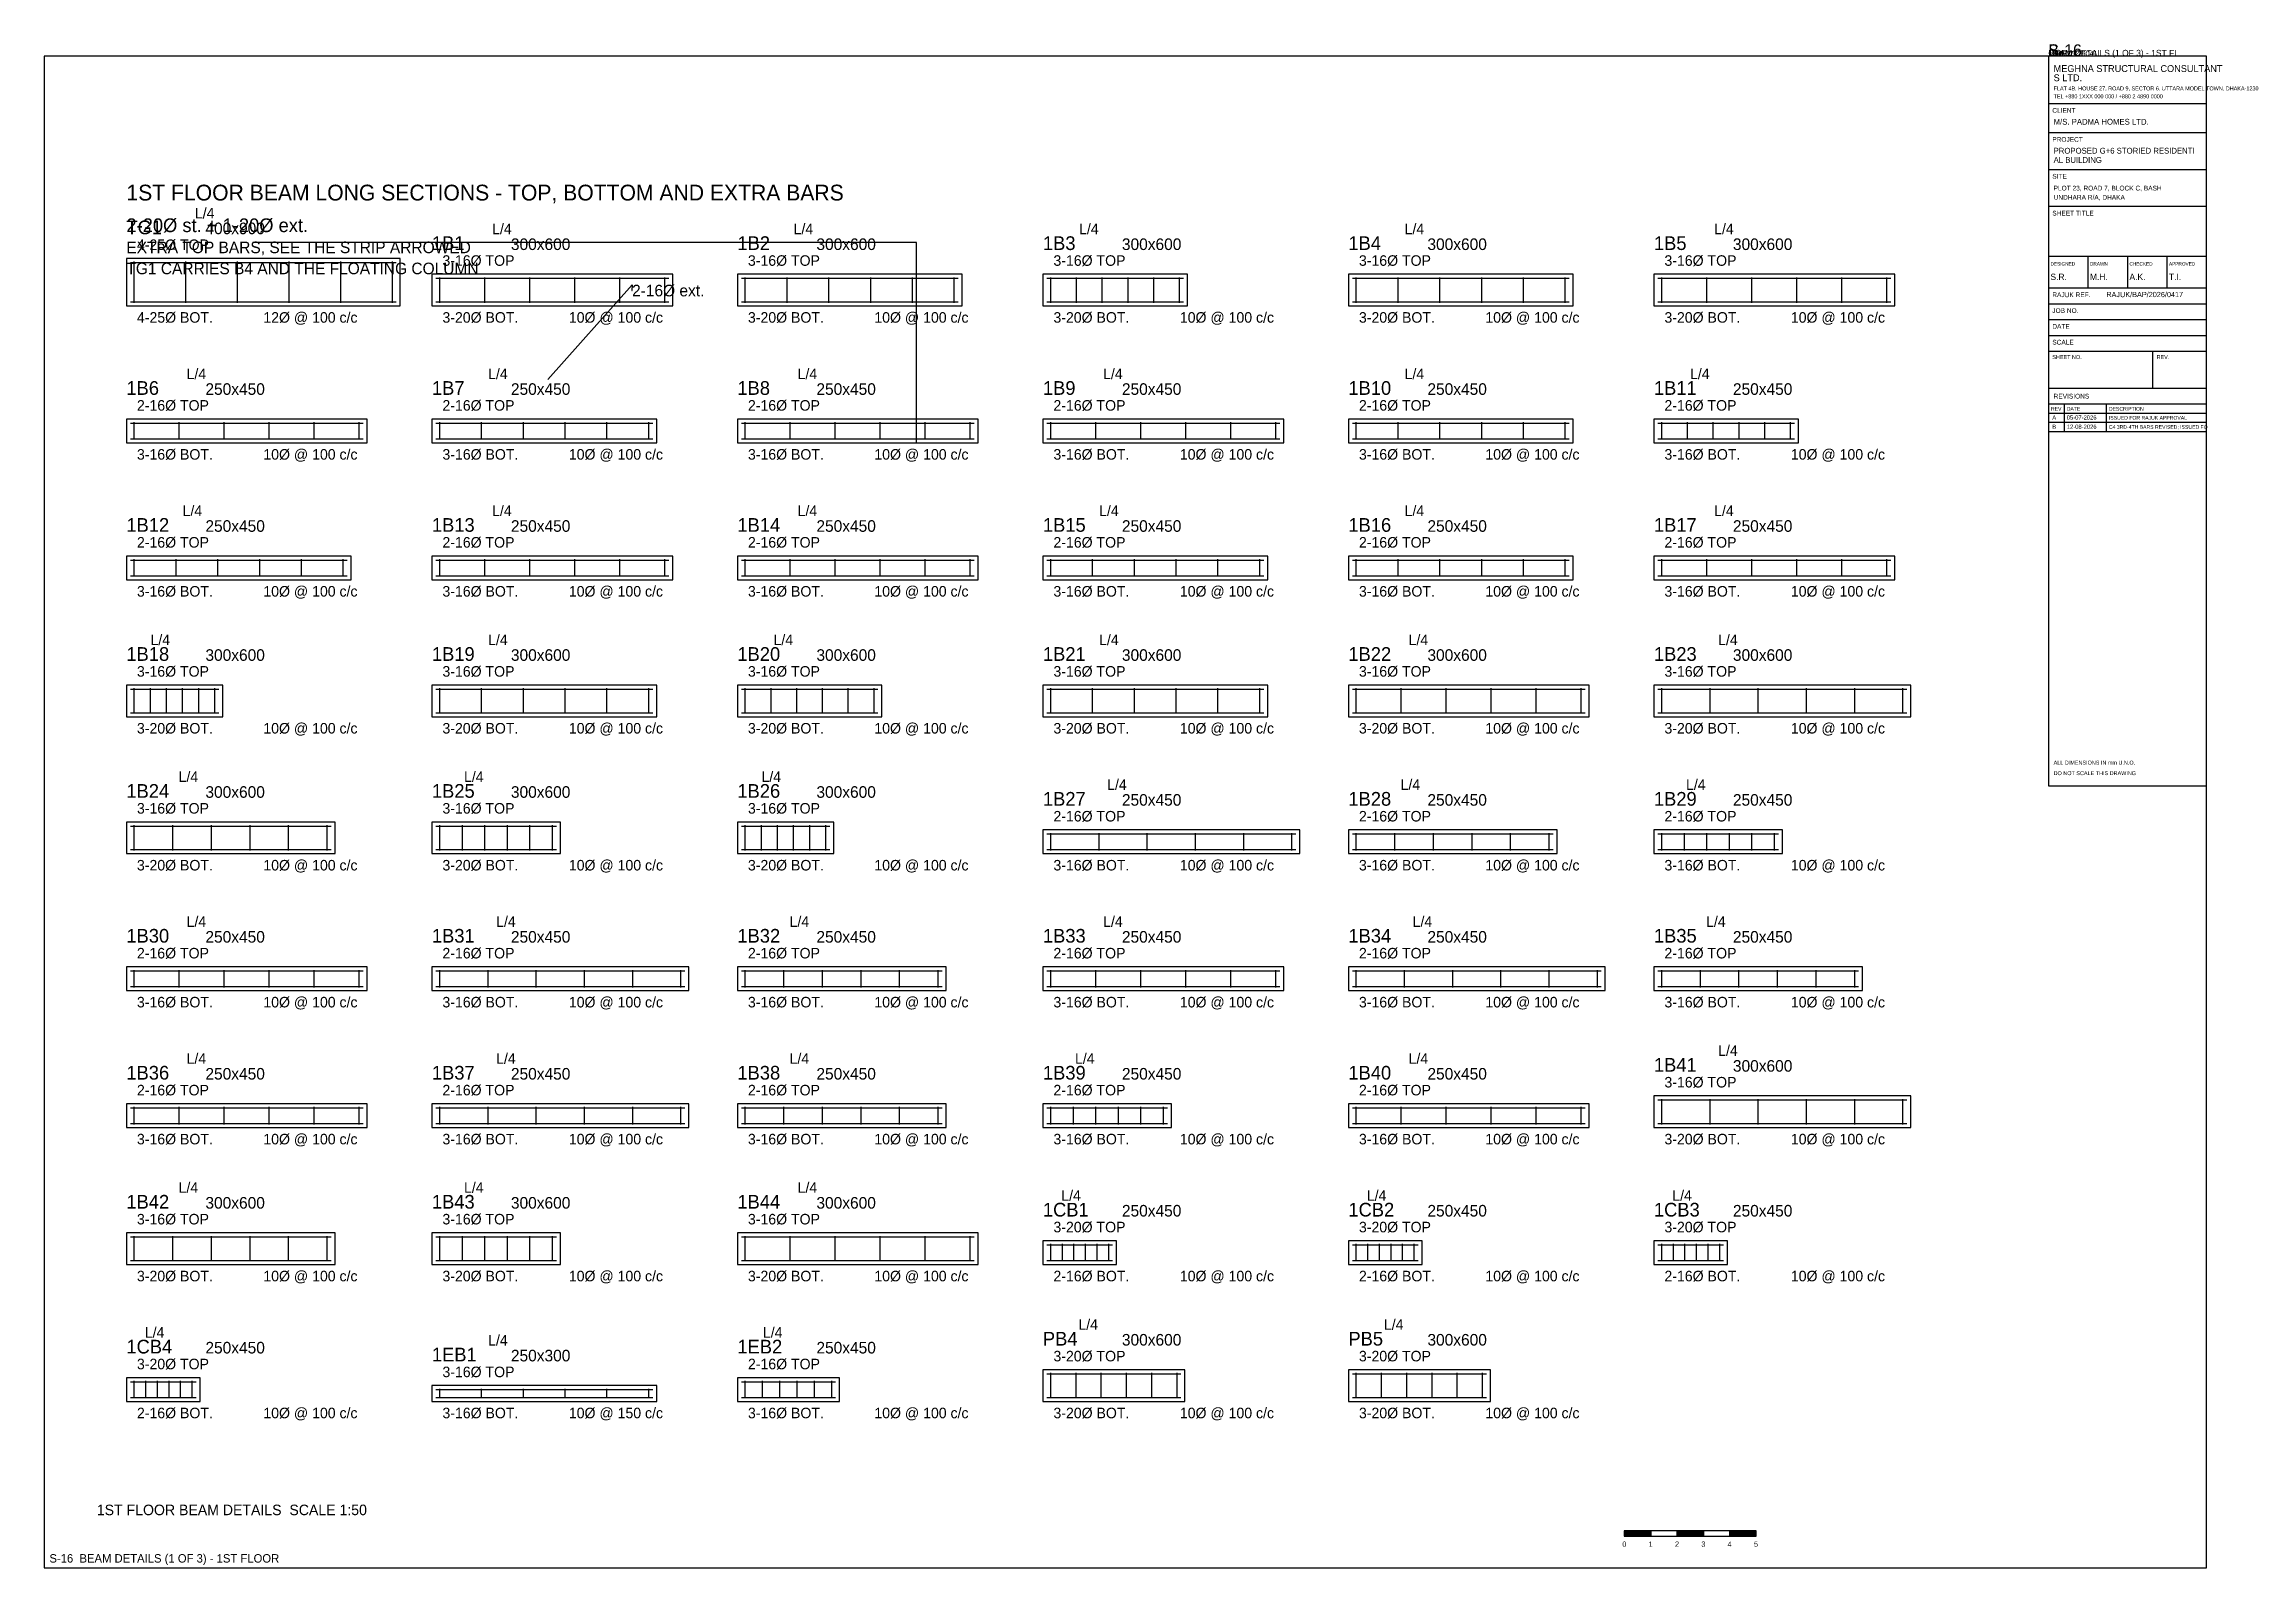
# Model space of a CAD drawing. Extents: x 1000 to 743527, y -207200 to 58857.
# Drawn here: x 1000 to 84827, y -137800 to -79943 of the extents above; entities that cross this region are included whole.
import ezdxf
from ezdxf import colors
from ezdxf.entities.mleader import LeaderData, LeaderLine
from ezdxf.enums import TextEntityAlignment as Align
from ezdxf.math import Vec2, Vec3

# ---------------------------------------------------------------- set-up
doc = ezdxf.new("R2010")
doc.units = 0
for name, color, linetype in [('Beam Line', 4, 'Continuous'), ('Dimension', 6, 'Continuous'), ('Rod-1', 6, 'Continuous'), ('Rod-2', 2, 'Continuous'), ('Rod-Stirrup', 3, 'Continuous'), ('Sheet', 7, 'Continuous'), ('Text-1', 7, 'Continuous'), ('Text-2', 7, 'Continuous'), ('TITLE', 7, 'Continuous')]:
    doc.layers.add(name, color=color, linetype=linetype)
doc.styles.add('OpenSansCondensed-Light', font='OpenSansCondensed-Light.ttf')
doc.dimstyles.new('EZDXF', dxfattribs={"dimtxt": 0.25, "dimasz": 0.175, "dimexe": 0.375, "dimexo": 0.125, "dimgap": 0.1, "dimtad": 1, "dimlfac": 100, "dimzin": 12, "dimdsep": 46, "dimtxsty": 'OpenSansCondensed-Light', "dimblk": 'ARCHTICK', "dimcen": 2.5, "dimazin": 3, "dimtfac": 0.5, "dimtmove": 2, "dimatfit": 3})

msp = doc.modelspace()

# ---------------------------------------------------------------- texts
at = {"layer": 'Sheet'}
for s, height, p in [('1ST FLOOR BEAM LONG SECTIONS - TOP, BOTTOM AND EXTRA BARS', 600, (4123.2, -85880)), ('1ST FLOOR BEAM DETAILS  SCALE 1:50', 400, (3000, -135800)), ('S-16  BEAM DETAILS (1 OF 3) - 1ST FLOOR', 320, (1200, -137600))]:
    msp.add_text(s, height=height, dxfattribs=at).set_placement(p)
at = {"layer": 'Text-1'}
for s, height, p in [('TG1', 520, (4123.2, -87160)), ('400x900', 440, (7123.2, -87160)), ('1B1', 520, (15723.2, -87760)), ('300x600', 440, (18723.2, -87760)), ('1B2', 520, (27323.2, -87760)), ('300x600', 440, (30323.2, -87760)), ('1B3', 520, (38923.2, -87760)), ('300x600', 440, (41923.2, -87760)), ('1B4', 520, (50523.2, -87760)), ('300x600', 440, (53523.2, -87760)), ('1B5', 520, (62123.2, -87760)), ('300x600', 440, (65123.2, -87760)), ('1B6', 520, (4123.2, -93260)), ('250x450', 440, (7123.2, -93260)), ('1B7', 520, (15723.2, -93260)), ('250x450', 440, (18723.2, -93260)), ('1B8', 520, (27323.2, -93260)), ('250x450', 440, (30323.2, -93260)), ('1B9', 520, (38923.2, -93260)), ('250x450', 440, (41923.2, -93260)), ('1B10', 520, (50523.2, -93260)), ('250x450', 440, (53523.2, -93260)), ('1B11', 520, (62123.2, -93260)), ('250x450', 440, (65123.2, -93260)), ('1B12', 520, (4123.2, -98460)), ('250x450', 440, (7123.2, -98460)), ('1B13', 520, (15723.2, -98460)), ('250x450', 440, (18723.2, -98460)), ('1B14', 520, (27323.2, -98460)), ('250x450', 440, (30323.2, -98460)), ('1B15', 520, (38923.2, -98460)), ('250x450', 440, (41923.2, -98460)), ('1B16', 520, (50523.2, -98460)), ('250x450', 440, (53523.2, -98460)), ('1B17', 520, (62123.2, -98460)), ('250x450', 440, (65123.2, -98460)), ('1B18', 520, (4123.2, -103360)), ('300x600', 440, (7123.2, -103360)), ('1B19', 520, (15723.2, -103360)), ('300x600', 440, (18723.2, -103360)), ('1B20', 520, (27323.2, -103360)), ('300x600', 440, (30323.2, -103360)), ('1B21', 520, (38923.2, -103360)), ('300x600', 440, (41923.2, -103360)), ('1B22', 520, (50523.2, -103360)), ('300x600', 440, (53523.2, -103360)), ('1B23', 520, (62123.2, -103360)), ('300x600', 440, (65123.2, -103360)), ('1B24', 520, (4123.2, -108560)), ('300x600', 440, (7123.2, -108560)), ('1B25', 520, (15723.2, -108560)), ('300x600', 440, (18723.2, -108560)), ('1B26', 520, (27323.2, -108560)), ('300x600', 440, (30323.2, -108560)), ('1B27', 520, (38923.2, -108860)), ('250x450', 440, (41923.2, -108860)), ('1B28', 520, (50523.2, -108860)), ('250x450', 440, (53523.2, -108860)), ('1B29', 520, (62123.2, -108860)), ('250x450', 440, (65123.2, -108860)), ('1B30', 520, (4123.2, -114060)), ('250x450', 440, (7123.2, -114060)), ('1B31', 520, (15723.2, -114060)), ('250x450', 440, (18723.2, -114060)), ('1B32', 520, (27323.2, -114060)), ('250x450', 440, (30323.2, -114060)), ('1B33', 520, (38923.2, -114060)), ('250x450', 440, (41923.2, -114060)), ('1B34', 520, (50523.2, -114060)), ('250x450', 440, (53523.2, -114060)), ('1B35', 520, (62123.2, -114060)), ('250x450', 440, (65123.2, -114060)), ('1B36', 520, (4123.2, -119260)), ('250x450', 440, (7123.2, -119260)), ('1B37', 520, (15723.2, -119260)), ('250x450', 440, (18723.2, -119260)), ('1B38', 520, (27323.2, -119260)), ('250x450', 440, (30323.2, -119260)), ('1B39', 520, (38923.2, -119260)), ('250x450', 440, (41923.2, -119260)), ('1B40', 520, (50523.2, -119260)), ('250x450', 440, (53523.2, -119260)), ('1B41', 520, (62123.2, -118960)), ('300x600', 440, (65123.2, -118960)), ('1B42', 520, (4123.2, -124160)), ('300x600', 440, (7123.2, -124160)), ('1B43', 520, (15723.2, -124160)), ('300x600', 440, (18723.2, -124160)), ('1B44', 520, (27323.2, -124160)), ('300x600', 440, (30323.2, -124160)), ('1CB1', 520, (38923.2, -124460)), ('250x450', 440, (41923.2, -124460)), ('1CB2', 520, (50523.2, -124460)), ('250x450', 440, (53523.2, -124460)), ('1CB3', 520, (62123.2, -124460)), ('250x450', 440, (65123.2, -124460)), ('PB4', 520, (38923.2, -129360)), ('300x600', 440, (41923.2, -129360)), ('PB5', 520, (50523.2, -129360)), ('300x600', 440, (53523.2, -129360)), ('1CB4', 520, (4123.2, -129660)), ('250x450', 440, (7123.2, -129660)), ('1EB1', 520, (15723.2, -129960)), ('250x300', 440, (18723.2, -129960)), ('1EB2', 520, (27323.2, -129660)), ('250x450', 440, (30323.2, -129660))]:
    msp.add_text(s, height=height, dxfattribs=at).set_placement(p)
at = {"layer": 'Text-2'}
for s, height, p in [('L/4', 400, (6723.2, -86560)), ('2-20%%C st. + 1-20%%C ext.', 520, (4123.2, -87080)), ('L/4', 400, (18009.2, -87160)), ('L/4', 400, (29456.8, -87160)), ('L/4', 400, (40294.8, -87160)), ('L/4', 400, (52656.8, -87160)), ('L/4', 400, (64409.2, -87160)), ('EXTRA TOP BARS, SEE THE STRIP ARROWED', 440, (4123.2, -87880)), ('4-25%%C TOP', 400, (4523.2, -87760)), ('3-16%%C TOP', 400, (16123.2, -88360)), ('3-16%%C TOP', 400, (27723.2, -88360)), ('3-16%%C TOP', 400, (39323.2, -88360)), ('3-16%%C TOP', 400, (50923.2, -88360)), ('3-16%%C TOP', 400, (62523.2, -88360)), ('TG1 CARRIES B4 AND THE FLOATING COLUMN', 440, (4123.2, -88680)), ('4-25%%C BOT.', 400, (4523.2, -90520)), ('12%%C @ 100 c/c', 400, (9323.2, -90520)), ('3-20%%C BOT.', 400, (16123.2, -90520)), ('10%%C @ 100 c/c', 400, (20923.2, -90520)), ('3-20%%C BOT.', 400, (27723.2, -90520)), ('10%%C @ 100 c/c', 400, (32523.2, -90520)), ('3-20%%C BOT.', 400, (39323.2, -90520)), ('10%%C @ 100 c/c', 400, (44123.2, -90520)), ('3-20%%C BOT.', 400, (50923.2, -90520)), ('10%%C @ 100 c/c', 400, (55723.2, -90520)), ('3-20%%C BOT.', 400, (62523.2, -90520)), ('10%%C @ 100 c/c', 400, (67323.2, -90520)), ('L/4', 400, (6409.2, -92660)), ('L/4', 400, (17856.8, -92660)), ('L/4', 400, (29609.2, -92660)), ('L/4', 400, (41209.2, -92660)), ('L/4', 400, (52656.8, -92660)), ('L/4', 400, (63494.8, -92660)), ('2-16%%C TOP', 400, (4523.2, -93860)), ('2-16%%C TOP', 400, (16123.2, -93860)), ('2-16%%C TOP', 400, (27723.2, -93860)), ('2-16%%C TOP', 400, (39323.2, -93860)), ('2-16%%C TOP', 400, (50923.2, -93860)), ('2-16%%C TOP', 400, (62523.2, -93860)), ('3-16%%C BOT.', 400, (4523.2, -95720)), ('10%%C @ 100 c/c', 400, (9323.2, -95720)), ('3-16%%C BOT.', 400, (16123.2, -95720)), ('10%%C @ 100 c/c', 400, (20923.2, -95720)), ('3-16%%C BOT.', 400, (27723.2, -95720)), ('10%%C @ 100 c/c', 400, (32523.2, -95720)), ('3-16%%C BOT.', 400, (39323.2, -95720)), ('10%%C @ 100 c/c', 400, (44123.2, -95720)), ('3-16%%C BOT.', 400, (50923.2, -95720)), ('10%%C @ 100 c/c', 400, (55723.2, -95720)), ('3-16%%C BOT.', 400, (62523.2, -95720)), ('10%%C @ 100 c/c', 400, (67323.2, -95720)), ('L/4', 400, (6256.8, -97860)), ('L/4', 400, (18009.2, -97860)), ('L/4', 400, (29609.2, -97860)), ('L/4', 400, (41056.8, -97860)), ('L/4', 400, (52656.8, -97860)), ('L/4', 400, (64409.2, -97860)), ('2-16%%C TOP', 400, (4523.2, -99060)), ('2-16%%C TOP', 400, (16123.2, -99060)), ('2-16%%C TOP', 400, (27723.2, -99060)), ('2-16%%C TOP', 400, (39323.2, -99060)), ('2-16%%C TOP', 400, (50923.2, -99060)), ('2-16%%C TOP', 400, (62523.2, -99060)), ('3-16%%C BOT.', 400, (4523.2, -100920)), ('10%%C @ 100 c/c', 400, (9323.2, -100920)), ('3-16%%C BOT.', 400, (16123.2, -100920)), ('10%%C @ 100 c/c', 400, (20923.2, -100920)), ('3-16%%C BOT.', 400, (27723.2, -100920)), ('10%%C @ 100 c/c', 400, (32523.2, -100920)), ('3-16%%C BOT.', 400, (39323.2, -100920)), ('10%%C @ 100 c/c', 400, (44123.2, -100920)), ('3-16%%C BOT.', 400, (50923.2, -100920)), ('10%%C @ 100 c/c', 400, (55723.2, -100920)), ('3-16%%C BOT.', 400, (62523.2, -100920)), ('10%%C @ 100 c/c', 400, (67323.2, -100920)), ('L/4', 400, (5037.6, -102760)), ('L/4', 400, (17856.8, -102760)), ('L/4', 400, (28694.8, -102760)), ('L/4', 400, (41056.8, -102760)), ('L/4', 400, (52809.2, -102760)), ('L/4', 400, (64561.6, -102760)), ('3-16%%C TOP', 400, (4523.2, -103960)), ('3-16%%C TOP', 400, (16123.2, -103960)), ('3-16%%C TOP', 400, (27723.2, -103960)), ('3-16%%C TOP', 400, (39323.2, -103960)), ('3-16%%C TOP', 400, (50923.2, -103960)), ('3-16%%C TOP', 400, (62523.2, -103960)), ('3-20%%C BOT.', 400, (4523.2, -106120)), ('10%%C @ 100 c/c', 400, (9323.2, -106120)), ('3-20%%C BOT.', 400, (16123.2, -106120)), ('10%%C @ 100 c/c', 400, (20923.2, -106120)), ('3-20%%C BOT.', 400, (27723.2, -106120)), ('10%%C @ 100 c/c', 400, (32523.2, -106120)), ('3-20%%C BOT.', 400, (39323.2, -106120)), ('10%%C @ 100 c/c', 400, (44123.2, -106120)), ('3-20%%C BOT.', 400, (50923.2, -106120)), ('10%%C @ 100 c/c', 400, (55723.2, -106120)), ('3-20%%C BOT.', 400, (62523.2, -106120)), ('10%%C @ 100 c/c', 400, (67323.2, -106120)), ('L/4', 400, (6104.4, -107960)), ('L/4', 400, (16942.4, -107960)), ('L/4', 400, (28237.6, -107960)), ('L/4', 400, (41361.6, -108260)), ('L/4', 400, (52504.4, -108260)), ('L/4', 400, (63342.4, -108260)), ('3-16%%C TOP', 400, (4523.2, -109160)), ('3-16%%C TOP', 400, (16123.2, -109160)), ('3-16%%C TOP', 400, (27723.2, -109160)), ('2-16%%C TOP', 400, (39323.2, -109460)), ('2-16%%C TOP', 400, (50923.2, -109460)), ('2-16%%C TOP', 400, (62523.2, -109460)), ('3-20%%C BOT.', 400, (4523.2, -111320)), ('10%%C @ 100 c/c', 400, (9323.2, -111320)), ('3-20%%C BOT.', 400, (16123.2, -111320)), ('10%%C @ 100 c/c', 400, (20923.2, -111320)), ('3-20%%C BOT.', 400, (27723.2, -111320)), ('10%%C @ 100 c/c', 400, (32523.2, -111320)), ('3-16%%C BOT.', 400, (39323.2, -111320)), ('10%%C @ 100 c/c', 400, (44123.2, -111320)), ('3-16%%C BOT.', 400, (50923.2, -111320)), ('10%%C @ 100 c/c', 400, (55723.2, -111320)), ('3-16%%C BOT.', 400, (62523.2, -111320)), ('10%%C @ 100 c/c', 400, (67323.2, -111320)), ('L/4', 400, (6409.2, -113460)), ('L/4', 400, (18161.6, -113460)), ('L/4', 400, (29304.4, -113460)), ('L/4', 400, (41209.2, -113460)), ('L/4', 400, (52961.6, -113460)), ('L/4', 400, (64104.4, -113460)), ('2-16%%C TOP', 400, (4523.2, -114660)), ('2-16%%C TOP', 400, (16123.2, -114660)), ('2-16%%C TOP', 400, (27723.2, -114660)), ('2-16%%C TOP', 400, (39323.2, -114660)), ('2-16%%C TOP', 400, (50923.2, -114660)), ('2-16%%C TOP', 400, (62523.2, -114660)), ('3-16%%C BOT.', 400, (4523.2, -116520)), ('10%%C @ 100 c/c', 400, (9323.2, -116520)), ('3-16%%C BOT.', 400, (16123.2, -116520)), ('10%%C @ 100 c/c', 400, (20923.2, -116520)), ('3-16%%C BOT.', 400, (27723.2, -116520)), ('10%%C @ 100 c/c', 400, (32523.2, -116520)), ('3-16%%C BOT.', 400, (39323.2, -116520)), ('10%%C @ 100 c/c', 400, (44123.2, -116520)), ('3-16%%C BOT.', 400, (50923.2, -116520)), ('10%%C @ 100 c/c', 400, (55723.2, -116520)), ('3-16%%C BOT.', 400, (62523.2, -116520)), ('10%%C @ 100 c/c', 400, (67323.2, -116520)), ('L/4', 400, (64561.6, -118360)), ('L/4', 400, (6409.2, -118660)), ('L/4', 400, (18161.6, -118660)), ('L/4', 400, (29304.4, -118660)), ('L/4', 400, (40142.4, -118660)), ('L/4', 400, (52809.2, -118660)), ('2-16%%C TOP', 400, (4523.2, -119860)), ('2-16%%C TOP', 400, (16123.2, -119860)), ('2-16%%C TOP', 400, (27723.2, -119860)), ('2-16%%C TOP', 400, (39323.2, -119860)), ('2-16%%C TOP', 400, (50923.2, -119860)), ('3-16%%C TOP', 400, (62523.2, -119560)), ('3-16%%C BOT.', 400, (4523.2, -121720)), ('10%%C @ 100 c/c', 400, (9323.2, -121720)), ('3-16%%C BOT.', 400, (16123.2, -121720)), ('10%%C @ 100 c/c', 400, (20923.2, -121720)), ('3-16%%C BOT.', 400, (27723.2, -121720)), ('10%%C @ 100 c/c', 400, (32523.2, -121720)), ('3-16%%C BOT.', 400, (39323.2, -121720)), ('10%%C @ 100 c/c', 400, (44123.2, -121720)), ('3-16%%C BOT.', 400, (50923.2, -121720)), ('10%%C @ 100 c/c', 400, (55723.2, -121720)), ('3-20%%C BOT.', 400, (62523.2, -121720)), ('10%%C @ 100 c/c', 400, (67323.2, -121720)), ('L/4', 400, (6104.4, -123560)), ('L/4', 400, (16942.4, -123560)), ('L/4', 400, (29609.2, -123560)), ('L/4', 400, (39622.7, -123860)), ('L/4', 400, (51222.7, -123860)), ('L/4', 400, (62822.7, -123860)), ('3-16%%C TOP', 400, (4523.2, -124760)), ('3-16%%C TOP', 400, (16123.2, -124760)), ('3-16%%C TOP', 400, (27723.2, -124760)), ('3-20%%C TOP', 400, (39323.2, -125060)), ('3-20%%C TOP', 400, (50923.2, -125060)), ('3-20%%C TOP', 400, (62523.2, -125060)), ('3-20%%C BOT.', 400, (4523.2, -126920)), ('10%%C @ 100 c/c', 400, (9323.2, -126920)), ('3-20%%C BOT.', 400, (16123.2, -126920)), ('10%%C @ 100 c/c', 400, (20923.2, -126920)), ('3-20%%C BOT.', 400, (27723.2, -126920)), ('10%%C @ 100 c/c', 400, (32523.2, -126920)), ('2-16%%C BOT.', 400, (39323.2, -126920)), ('10%%C @ 100 c/c', 400, (44123.2, -126920)), ('2-16%%C BOT.', 400, (50923.2, -126920)), ('10%%C @ 100 c/c', 400, (55723.2, -126920)), ('2-16%%C BOT.', 400, (62523.2, -126920)), ('10%%C @ 100 c/c', 400, (67323.2, -126920)), ('L/4', 400, (4822.7, -129060)), ('L/4', 400, (17856.8, -129360)), ('L/4', 400, (28293.1, -129060)), ('L/4', 400, (40271.5, -128760)), ('L/4', 400, (51871.5, -128760)), ('3-20%%C TOP', 400, (4523.2, -130260)), ('2-16%%C TOP', 400, (27723.2, -130260)), ('3-20%%C TOP', 400, (39323.2, -129960)), ('3-20%%C TOP', 400, (50923.2, -129960)), ('3-16%%C TOP', 400, (16123.2, -130560)), ('2-16%%C BOT.', 400, (4523.2, -132120)), ('10%%C @ 100 c/c', 400, (9323.2, -132120)), ('3-16%%C BOT.', 400, (16123.2, -132120)), ('10%%C @ 150 c/c', 400, (20923.2, -132120)), ('3-16%%C BOT.', 400, (27723.2, -132120)), ('10%%C @ 100 c/c', 400, (32523.2, -132120)), ('3-20%%C BOT.', 400, (39323.2, -132120)), ('10%%C @ 100 c/c', 400, (44123.2, -132120)), ('3-20%%C BOT.', 400, (50923.2, -132120)), ('10%%C @ 100 c/c', 400, (55723.2, -132120))]:
    msp.add_text(s, height=height, dxfattribs=at).set_placement(p)
at = {"layer": 'TITLE'}
for s, height, p in [('A', 160, (77250, -94200)), ('B', 160, (77250, -94550)), ('05-07-2026', 160, (77800, -94200)), ('12-08-2026', 160, (77800, -94550)), ('C4 3RD-4TH BARS REVISED; ISSUED FO', 140, (79400, -94550)), ('ISSUED FOR RAJUK APPROVAL', 140, (79400, -94200))]:
    msp.add_text(s, height=height, dxfattribs=at).set_placement(p)

# ---------------------------------------------------------------- blocks, each defined once
blk = doc.blocks.new('TITLE_BLOCK')
at = {"layer": 'TITLE'}
for p, q in [((0, -18), (60, -18)), ((0, -29), (60, -29)), ((0, -43), (60, -43)), ((0, -57), (60, -57)), ((0, -76), (60, -76)), ((0, -76), (0, -88)), ((15, -76), (15, -88)), ((30, -76), (30, -88)), ((45, -76), (45, -88)), ((0, -88), (60, -88)), ((0, -94), (60, -94)), ((0, -100), (60, -100)), ((0, -106), (60, -106)), ((0, -112), (60, -112)), ((39.6, -112), (39.6, -126)), ((0, -126), (60, -126)), ((0, -132), (60, -132)), ((0, -132), (60, -132)), ((6, -132), (6, -142.5)), ((22, -132), (22, -142.5)), ((0, -135.5), (60, -135.5)), ((0, -139), (60, -139)), ((0, -142.5), (60, -142.5))]:
    blk.add_line(p, q, dxfattribs=at)
blk.add_lwpolyline([(0, -277), (60, -277), (60, 0), (0, 0)], close=True, dxfattribs=at)
at = {"layer": 'Text-1'}
for tag, height in [('JOBNO', 2), ('SCALE', 2), ('SHEETTITLE', 2.4), ('SHEETTITLE2', 2.4), ('DATE', 2), ('SHEETNO', 4.5), ('REV', 4.5)]:
    blk.add_attdef(tag, (0, 0), '', height=height, dxfattribs=at)
at = {"layer": 'TITLE'}
for s, height, p in [('S LTD.', 2.6, (2, -9.5)), ('MEGHNA STRUCTURAL CONSULTANT', 2.6, (2, -6)), ('TEL +880 1XXX 000 000 / +880 2 4890 0000', 1.5, (2, -16)), ('FLAT 4B, HOUSE 27, ROAD 9, SECTOR 6, UTTARA MODEL TOWN, DHAKA-1230', 1.5, (2, -13)), ('CLIENT', 1.8, (1.5, -21.5)), ('M/S. PADMA HOMES LTD.', 2.2, (2, -26)), ('PROJECT', 1.8, (1.5, -32.5)), ('AL BUILDING', 2.2, (2, -40.5)), ('PROPOSED G+6 STORIED RESIDENTI', 2.2, (2, -37)), ('SITE', 1.8, (1.5, -46.5)), ('PLOT 23, ROAD 7, BLOCK C, BASH', 1.8, (2, -51)), ('SHEET TITLE', 1.8, (1.5, -60.5)), ('UNDHARA R/A, DHAKA', 1.8, (2, -54.5)), ('DESIGNED', 1.3, (0.8, -79.5)), ('S.R.', 2.4, (0.8, -85)), ('DRAWN', 1.3, (15.8, -79.5)), ('M.H.', 2.4, (15.8, -85)), ('A.K.', 2.4, (30.8, -85)), ('CHECKED', 1.3, (30.8, -79.5)), ('APPROVED', 1.3, (45.8, -79.5)), ('T.I.', 2.4, (45.8, -85)), ('RAJUK REF.', 1.8, (1.5, -91.5)), ('RAJUK/BAP/2026/0417', 2, (22, -91.5)), ('JOB NO.', 1.8, (1.5, -97.5)), ('SCALE', 1.8, (1.5, -109.5)), ('DATE', 1.8, (1.5, -103.5)), ('SHEET NO.', 1.5, (1.5, -115)), ('REV.', 1.5, (41.1, -115)), ('REV', 1.4, (1, -134.6)), ('REVISIONS', 1.8, (2, -130)), ('DATE', 1.4, (7, -134.6)), ('DESCRIPTION', 1.4, (23, -134.6)), ('ALL DIMENSIONS IN mm U.N.O.', 1.5, (2, -269)), ('DO NOT SCALE THIS DRAWING', 1.5, (2, -273))]:
    blk.add_text(s, height=height, dxfattribs=at).set_placement(p)
blk = doc.blocks.new('SCALE_BAR')
at = {"layer": 'Sheet'}
h = blk.add_hatch(color=7, dxfattribs=at)
h.dxf.hatch_style = 1
h.paths.add_polyline_path([(0, 0), (10, 0), (10, 2), (0, 2)])
h = blk.add_hatch(color=7, dxfattribs=at)
h.dxf.hatch_style = 1
h.paths.add_polyline_path([(20, 0), (30, 0), (30, 2), (20, 2)])
h = blk.add_hatch(color=7, dxfattribs=at)
h.dxf.hatch_style = 1
h.paths.add_polyline_path([(40, 0), (50, 0), (50, 2), (40, 2)])
for points in [[(0, 0), (10, 0), (10, 2), (0, 2)], [(10, 0), (20, 0), (20, 2), (10, 2)], [(20, 0), (30, 0), (30, 2), (20, 2)], [(30, 0), (40, 0), (40, 2), (30, 2)], [(40, 0), (50, 0), (50, 2), (40, 2)]]:
    blk.add_lwpolyline(points, close=True, dxfattribs=at)
for s, p in [('0', (0, -4)), ('1', (10, -4)), ('2', (20, -4)), ('3', (30, -4)), ('4', (40, -4)), ('5', (50, -4))]:
    blk.add_text(s, height=2, dxfattribs=at).set_placement(p, align=Align.CENTER)
at = {"layer": 'Text-1'}
blk.add_attdef('UNIT', (0, 0), '', height=2, dxfattribs=at)
blk = doc.blocks.new('_ARCHTICK')
at = {"color": 0, "linetype": 'BYBLOCK', "const_width": 0.15}
blk.add_lwpolyline([(-0.5, -0.5), (0.5, 0.5)], dxfattribs=at)

# ---------------------------------------------------------------- linework, layer by layer
at = {"layer": 'Beam Line'}
for points in [[(4123.2, -89880), (14523.2, -89880), (14523.2, -88080), (4123.2, -88080)], [(15723.2, -89880), (24867.2, -89880), (24867.2, -88680), (15723.2, -88680)], [(27323.2, -89880), (35857.6, -89880), (35857.6, -88680), (27323.2, -88680)], [(38923.2, -89880), (44409.6, -89880), (44409.6, -88680), (38923.2, -88680)], [(50523.2, -89880), (59057.6, -89880), (59057.6, -88680), (50523.2, -88680)], [(62123.2, -89880), (71267.2, -89880), (71267.2, -88680), (62123.2, -88680)], [(4123.2, -95080), (13267.2, -95080), (13267.2, -94180), (4123.2, -94180)], [(15723.2, -95080), (24257.6, -95080), (24257.6, -94180), (15723.2, -94180)], [(27323.2, -95080), (36467.2, -95080), (36467.2, -94180), (27323.2, -94180)], [(38923.2, -95080), (48067.2, -95080), (48067.2, -94180), (38923.2, -94180)], [(50523.2, -95080), (59057.6, -95080), (59057.6, -94180), (50523.2, -94180)], [(62123.2, -95080), (67609.6, -95080), (67609.6, -94180), (62123.2, -94180)], [(4123.2, -100280), (12657.6, -100280), (12657.6, -99380), (4123.2, -99380)], [(15723.2, -100280), (24867.2, -100280), (24867.2, -99380), (15723.2, -99380)], [(27323.2, -100280), (36467.2, -100280), (36467.2, -99380), (27323.2, -99380)], [(38923.2, -100280), (47457.6, -100280), (47457.6, -99380), (38923.2, -99380)], [(50523.2, -100280), (59057.6, -100280), (59057.6, -99380), (50523.2, -99380)], [(62123.2, -100280), (71267.2, -100280), (71267.2, -99380), (62123.2, -99380)], [(4123.2, -105480), (7780.8, -105480), (7780.8, -104280), (4123.2, -104280)], [(15723.2, -105480), (24257.6, -105480), (24257.6, -104280), (15723.2, -104280)], [(27323.2, -105480), (32809.6, -105480), (32809.6, -104280), (27323.2, -104280)], [(38923.2, -105480), (47457.6, -105480), (47457.6, -104280), (38923.2, -104280)], [(50523.2, -105480), (59667.2, -105480), (59667.2, -104280), (50523.2, -104280)], [(62123.2, -105480), (71876.8, -105480), (71876.8, -104280), (62123.2, -104280)], [(4123.2, -110680), (12048, -110680), (12048, -109480), (4123.2, -109480)], [(15723.2, -110680), (20600, -110680), (20600, -109480), (15723.2, -109480)], [(27323.2, -110680), (30980.8, -110680), (30980.8, -109480), (27323.2, -109480)], [(38923.2, -110680), (48676.8, -110680), (48676.8, -109780), (38923.2, -109780)], [(50523.2, -110680), (58448, -110680), (58448, -109780), (50523.2, -109780)], [(62123.2, -110680), (67000, -110680), (67000, -109780), (62123.2, -109780)], [(4123.2, -115880), (13267.2, -115880), (13267.2, -114980), (4123.2, -114980)], [(15723.2, -115880), (25476.8, -115880), (25476.8, -114980), (15723.2, -114980)], [(27323.2, -115880), (35248, -115880), (35248, -114980), (27323.2, -114980)], [(38923.2, -115880), (48067.2, -115880), (48067.2, -114980), (38923.2, -114980)], [(50523.2, -115880), (60276.8, -115880), (60276.8, -114980), (50523.2, -114980)], [(62123.2, -115880), (70048, -115880), (70048, -114980), (62123.2, -114980)], [(4123.2, -121080), (13267.2, -121080), (13267.2, -120180), (4123.2, -120180)], [(15723.2, -121080), (25476.8, -121080), (25476.8, -120180), (15723.2, -120180)], [(27323.2, -121080), (35248, -121080), (35248, -120180), (27323.2, -120180)], [(38923.2, -121080), (43800, -121080), (43800, -120180), (38923.2, -120180)], [(50523.2, -121080), (59667.2, -121080), (59667.2, -120180), (50523.2, -120180)], [(62123.2, -121080), (71876.8, -121080), (71876.8, -119880), (62123.2, -119880)], [(4123.2, -126280), (12048, -126280), (12048, -125080), (4123.2, -125080)], [(15723.2, -126280), (20600, -126280), (20600, -125080), (15723.2, -125080)], [(27323.2, -126280), (36467.2, -126280), (36467.2, -125080), (27323.2, -125080)], [(38923.2, -126280), (41721.2, -126280), (41721.2, -125380), (38923.2, -125380)], [(50523.2, -126280), (53321.2, -126280), (53321.2, -125380), (50523.2, -125380)], [(62123.2, -126280), (64921.2, -126280), (64921.2, -125380), (62123.2, -125380)], [(4123.2, -131480), (6921.2, -131480), (6921.2, -130580), (4123.2, -130580)], [(27323.2, -131480), (31202.7, -131480), (31202.7, -130580), (27323.2, -130580)], [(38923.2, -131480), (44316.3, -131480), (44316.3, -130280), (38923.2, -130280)], [(50523.2, -131480), (55916.3, -131480), (55916.3, -130280), (50523.2, -130280)], [(15723.2, -131480), (24257.6, -131480), (24257.6, -130880), (15723.2, -130880)]]:
    msp.add_lwpolyline(points, close=True, dxfattribs=at)
at = {"layer": 'Rod-1'}
for p, q in [((4275.2, -88232), (14371.2, -88232)), ((15875.2, -88832), (24715.2, -88832)), ((27475.2, -88832), (35705.6, -88832)), ((39075.2, -88832), (44257.6, -88832)), ((50675.2, -88832), (58905.6, -88832)), ((62275.2, -88832), (71115.2, -88832)), ((4275.2, -94332), (13115.2, -94332)), ((15875.2, -94332), (24105.6, -94332)), ((27475.2, -94332), (36315.2, -94332)), ((39075.2, -94332), (47915.2, -94332)), ((50675.2, -94332), (58905.6, -94332)), ((62275.2, -94332), (67457.6, -94332)), ((4275.2, -99532), (12505.6, -99532)), ((15875.2, -99532), (24715.2, -99532)), ((27475.2, -99532), (36315.2, -99532)), ((39075.2, -99532), (47305.6, -99532)), ((50675.2, -99532), (58905.6, -99532)), ((62275.2, -99532), (71115.2, -99532)), ((4275.2, -104432), (7628.8, -104432)), ((15875.2, -104432), (24105.6, -104432)), ((27475.2, -104432), (32657.6, -104432)), ((39075.2, -104432), (47305.6, -104432)), ((50675.2, -104432), (59515.2, -104432)), ((62275.2, -104432), (71724.8, -104432)), ((4275.2, -109632), (11896, -109632)), ((15875.2, -109632), (20448, -109632)), ((27475.2, -109632), (30828.8, -109632)), ((39075.2, -109932), (48524.8, -109932)), ((50675.2, -109932), (58296, -109932)), ((62275.2, -109932), (66848, -109932)), ((4275.2, -115132), (13115.2, -115132)), ((15875.2, -115132), (25324.8, -115132)), ((27475.2, -115132), (35096, -115132)), ((39075.2, -115132), (47915.2, -115132)), ((50675.2, -115132), (60124.8, -115132)), ((62275.2, -115132), (69896, -115132)), ((4275.2, -120332), (13115.2, -120332)), ((15875.2, -120332), (25324.8, -120332)), ((27475.2, -120332), (35096, -120332)), ((39075.2, -120332), (43648, -120332)), ((50675.2, -120332), (59515.2, -120332)), ((62275.2, -120032), (71724.8, -120032)), ((4275.2, -125232), (11896, -125232)), ((15875.2, -125232), (20448, -125232)), ((27475.2, -125232), (36315.2, -125232)), ((39075.2, -125532), (41569.2, -125532)), ((50675.2, -125532), (53169.2, -125532)), ((62275.2, -125532), (64769.2, -125532)), ((4275.2, -130732), (6769.2, -130732)), ((27475.2, -130732), (31050.7, -130732)), ((39075.2, -130432), (44164.3, -130432)), ((50675.2, -130432), (55764.3, -130432)), ((15875.2, -131032), (24105.6, -131032))]:
    msp.add_line(p, q, dxfattribs=at)
at = {"layer": 'Rod-2'}
for p, q in [((4275.2, -89728), (14371.2, -89728)), ((15875.2, -89728), (24715.2, -89728)), ((27475.2, -89728), (35705.6, -89728)), ((39075.2, -89728), (44257.6, -89728)), ((50675.2, -89728), (58905.6, -89728)), ((62275.2, -89728), (71115.2, -89728)), ((4275.2, -94928), (13115.2, -94928)), ((15875.2, -94928), (24105.6, -94928)), ((27475.2, -94928), (36315.2, -94928)), ((39075.2, -94928), (47915.2, -94928)), ((50675.2, -94928), (58905.6, -94928)), ((62275.2, -94928), (67457.6, -94928)), ((4275.2, -100128), (12505.6, -100128)), ((15875.2, -100128), (24715.2, -100128)), ((27475.2, -100128), (36315.2, -100128)), ((39075.2, -100128), (47305.6, -100128)), ((50675.2, -100128), (58905.6, -100128)), ((62275.2, -100128), (71115.2, -100128)), ((4275.2, -105328), (7628.8, -105328)), ((15875.2, -105328), (24105.6, -105328)), ((27475.2, -105328), (32657.6, -105328)), ((39075.2, -105328), (47305.6, -105328)), ((50675.2, -105328), (59515.2, -105328)), ((62275.2, -105328), (71724.8, -105328)), ((4275.2, -110528), (11896, -110528)), ((15875.2, -110528), (20448, -110528)), ((27475.2, -110528), (30828.8, -110528)), ((39075.2, -110528), (48524.8, -110528)), ((50675.2, -110528), (58296, -110528)), ((62275.2, -110528), (66848, -110528)), ((4275.2, -115728), (13115.2, -115728)), ((15875.2, -115728), (25324.8, -115728)), ((27475.2, -115728), (35096, -115728)), ((39075.2, -115728), (47915.2, -115728)), ((50675.2, -115728), (60124.8, -115728)), ((62275.2, -115728), (69896, -115728)), ((4275.2, -120928), (13115.2, -120928)), ((15875.2, -120928), (25324.8, -120928)), ((27475.2, -120928), (35096, -120928)), ((39075.2, -120928), (43648, -120928)), ((50675.2, -120928), (59515.2, -120928)), ((62275.2, -120928), (71724.8, -120928)), ((4275.2, -126128), (11896, -126128)), ((15875.2, -126128), (20448, -126128)), ((27475.2, -126128), (36315.2, -126128)), ((39075.2, -126128), (41569.2, -126128)), ((50675.2, -126128), (53169.2, -126128)), ((62275.2, -126128), (64769.2, -126128)), ((4275.2, -131328), (6769.2, -131328)), ((15875.2, -131328), (24105.6, -131328)), ((27475.2, -131328), (31050.7, -131328)), ((39075.2, -131328), (44164.3, -131328)), ((50675.2, -131328), (55764.3, -131328))]:
    msp.add_line(p, q, dxfattribs=at)
at = {"layer": 'Rod-Stirrup'}
for p, q in [((4423.2, -89760), (4423.2, -88200)), ((6383.2, -89760), (6383.2, -88200)), ((8343.2, -89760), (8343.2, -88200)), ((10303.2, -89760), (10303.2, -88200)), ((12263.2, -89760), (12263.2, -88200)), ((14223.2, -89760), (14223.2, -88200)), ((16023.2, -89760), (16023.2, -88800)), ((17732, -89760), (17732, -88800)), ((19440.8, -89760), (19440.8, -88800)), ((21149.6, -89760), (21149.6, -88800)), ((22858.4, -89760), (22858.4, -88800)), ((24567.2, -89760), (24567.2, -88800)), ((27623.2, -89760), (27623.2, -88800)), ((29210.1, -89760), (29210.1, -88800)), ((30797, -89760), (30797, -88800)), ((32383.8, -89760), (32383.8, -88800)), ((33970.7, -89760), (33970.7, -88800)), ((35557.6, -89760), (35557.6, -88800)), ((39223.2, -89760), (39223.2, -88800)), ((40200.5, -89760), (40200.5, -88800)), ((41177.8, -89760), (41177.8, -88800)), ((42155, -89760), (42155, -88800)), ((43132.3, -89760), (43132.3, -88800)), ((44109.6, -89760), (44109.6, -88800)), ((50823.2, -89760), (50823.2, -88800)), ((52410.1, -89760), (52410.1, -88800)), ((53997, -89760), (53997, -88800)), ((55583.8, -89760), (55583.8, -88800)), ((57170.7, -89760), (57170.7, -88800)), ((58757.6, -89760), (58757.6, -88800)), ((62423.2, -89760), (62423.2, -88800)), ((64132, -89760), (64132, -88800)), ((65840.8, -89760), (65840.8, -88800)), ((67549.6, -89760), (67549.6, -88800)), ((69258.4, -89760), (69258.4, -88800)), ((70967.2, -89760), (70967.2, -88800)), ((4423.2, -94960), (4423.2, -94300)), ((6132, -94960), (6132, -94300)), ((7840.8, -94960), (7840.8, -94300)), ((9549.6, -94960), (9549.6, -94300)), ((11258.4, -94960), (11258.4, -94300)), ((12967.2, -94960), (12967.2, -94300)), ((16023.2, -94960), (16023.2, -94300)), ((17610.1, -94960), (17610.1, -94300)), ((19197, -94960), (19197, -94300)), ((20783.8, -94960), (20783.8, -94300)), ((22370.7, -94960), (22370.7, -94300)), ((23957.6, -94960), (23957.6, -94300)), ((27623.2, -94960), (27623.2, -94300)), ((29332, -94960), (29332, -94300)), ((31040.8, -94960), (31040.8, -94300)), ((32749.6, -94960), (32749.6, -94300)), ((34458.4, -94960), (34458.4, -94300)), ((36167.2, -94960), (36167.2, -94300)), ((39223.2, -94960), (39223.2, -94300)), ((40932, -94960), (40932, -94300)), ((42640.8, -94960), (42640.8, -94300)), ((44349.6, -94960), (44349.6, -94300)), ((46058.4, -94960), (46058.4, -94300)), ((47767.2, -94960), (47767.2, -94300)), ((50823.2, -94960), (50823.2, -94300)), ((52410.1, -94960), (52410.1, -94300)), ((53997, -94960), (53997, -94300)), ((55583.8, -94960), (55583.8, -94300)), ((57170.7, -94960), (57170.7, -94300)), ((58757.6, -94960), (58757.6, -94300)), ((62423.2, -94960), (62423.2, -94300)), ((63400.5, -94960), (63400.5, -94300)), ((64377.8, -94960), (64377.8, -94300)), ((65355, -94960), (65355, -94300)), ((66332.3, -94960), (66332.3, -94300)), ((67309.6, -94960), (67309.6, -94300)), ((4423.2, -100160), (4423.2, -99500)), ((6010.1, -100160), (6010.1, -99500)), ((7597, -100160), (7597, -99500)), ((9183.8, -100160), (9183.8, -99500)), ((10770.7, -100160), (10770.7, -99500)), ((12357.6, -100160), (12357.6, -99500)), ((16023.2, -100160), (16023.2, -99500)), ((17732, -100160), (17732, -99500)), ((19440.8, -100160), (19440.8, -99500)), ((21149.6, -100160), (21149.6, -99500)), ((22858.4, -100160), (22858.4, -99500)), ((24567.2, -100160), (24567.2, -99500)), ((27623.2, -100160), (27623.2, -99500)), ((29332, -100160), (29332, -99500)), ((31040.8, -100160), (31040.8, -99500)), ((32749.6, -100160), (32749.6, -99500)), ((34458.4, -100160), (34458.4, -99500)), ((36167.2, -100160), (36167.2, -99500)), ((39223.2, -100160), (39223.2, -99500)), ((40810.1, -100160), (40810.1, -99500)), ((42397, -100160), (42397, -99500)), ((43983.8, -100160), (43983.8, -99500)), ((45570.7, -100160), (45570.7, -99500)), ((47157.6, -100160), (47157.6, -99500)), ((50823.2, -100160), (50823.2, -99500)), ((52410.1, -100160), (52410.1, -99500)), ((53997, -100160), (53997, -99500)), ((55583.8, -100160), (55583.8, -99500)), ((57170.7, -100160), (57170.7, -99500)), ((58757.6, -100160), (58757.6, -99500)), ((62423.2, -100160), (62423.2, -99500)), ((64132, -100160), (64132, -99500)), ((65840.8, -100160), (65840.8, -99500)), ((67549.6, -100160), (67549.6, -99500)), ((69258.4, -100160), (69258.4, -99500)), ((70967.2, -100160), (70967.2, -99500)), ((4423.2, -105360), (4423.2, -104400)), ((5034.7, -105360), (5034.7, -104400)), ((5646.2, -105360), (5646.2, -104400)), ((6257.8, -105360), (6257.8, -104400)), ((6869.3, -105360), (6869.3, -104400)), ((7480.8, -105360), (7480.8, -104400)), ((16023.2, -105360), (16023.2, -104400)), ((17610.1, -105360), (17610.1, -104400)), ((19197, -105360), (19197, -104400)), ((20783.8, -105360), (20783.8, -104400)), ((22370.7, -105360), (22370.7, -104400)), ((23957.6, -105360), (23957.6, -104400)), ((27623.2, -105360), (27623.2, -104400)), ((28600.5, -105360), (28600.5, -104400)), ((29577.8, -105360), (29577.8, -104400)), ((30555, -105360), (30555, -104400)), ((31532.3, -105360), (31532.3, -104400)), ((32509.6, -105360), (32509.6, -104400)), ((39223.2, -105360), (39223.2, -104400)), ((40810.1, -105360), (40810.1, -104400)), ((42397, -105360), (42397, -104400)), ((43983.8, -105360), (43983.8, -104400)), ((45570.7, -105360), (45570.7, -104400)), ((47157.6, -105360), (47157.6, -104400)), ((50823.2, -105360), (50823.2, -104400)), ((52532, -105360), (52532, -104400)), ((54240.8, -105360), (54240.8, -104400)), ((55949.6, -105360), (55949.6, -104400)), ((57658.4, -105360), (57658.4, -104400)), ((59367.2, -105360), (59367.2, -104400)), ((62423.2, -105360), (62423.2, -104400)), ((64253.9, -105360), (64253.9, -104400)), ((66084.6, -105360), (66084.6, -104400)), ((67915.4, -105360), (67915.4, -104400)), ((69746.1, -105360), (69746.1, -104400)), ((71576.8, -105360), (71576.8, -104400)), ((4423.2, -110560), (4423.2, -109600)), ((5888.2, -110560), (5888.2, -109600)), ((7353.1, -110560), (7353.1, -109600)), ((8818.1, -110560), (8818.1, -109600)), ((10283, -110560), (10283, -109600)), ((11748, -110560), (11748, -109600)), ((16023.2, -110560), (16023.2, -109600)), ((16878.6, -110560), (16878.6, -109600)), ((17733.9, -110560), (17733.9, -109600)), ((18589.3, -110560), (18589.3, -109600)), ((19444.6, -110560), (19444.6, -109600)), ((20300, -110560), (20300, -109600)), ((27623.2, -110560), (27623.2, -109600)), ((28234.7, -110560), (28234.7, -109600)), ((28846.2, -110560), (28846.2, -109600)), ((29457.8, -110560), (29457.8, -109600)), ((30069.3, -110560), (30069.3, -109600)), ((30680.8, -110560), (30680.8, -109600)), ((39223.2, -110560), (39223.2, -109900)), ((41053.9, -110560), (41053.9, -109900)), ((42884.6, -110560), (42884.6, -109900)), ((44715.4, -110560), (44715.4, -109900)), ((46546.1, -110560), (46546.1, -109900)), ((48376.8, -110560), (48376.8, -109900)), ((50823.2, -110560), (50823.2, -109900)), ((52288.2, -110560), (52288.2, -109900)), ((53753.1, -110560), (53753.1, -109900)), ((55218.1, -110560), (55218.1, -109900)), ((56683, -110560), (56683, -109900)), ((58148, -110560), (58148, -109900)), ((62423.2, -110560), (62423.2, -109900)), ((63278.6, -110560), (63278.6, -109900)), ((64133.9, -110560), (64133.9, -109900)), ((64989.3, -110560), (64989.3, -109900)), ((65844.6, -110560), (65844.6, -109900)), ((66700, -110560), (66700, -109900)), ((4423.2, -115760), (4423.2, -115100)), ((6132, -115760), (6132, -115100)), ((7840.8, -115760), (7840.8, -115100)), ((9549.6, -115760), (9549.6, -115100)), ((11258.4, -115760), (11258.4, -115100)), ((12967.2, -115760), (12967.2, -115100)), ((16023.2, -115760), (16023.2, -115100)), ((17853.9, -115760), (17853.9, -115100)), ((19684.6, -115760), (19684.6, -115100)), ((21515.4, -115760), (21515.4, -115100)), ((23346.1, -115760), (23346.1, -115100)), ((25176.8, -115760), (25176.8, -115100)), ((27623.2, -115760), (27623.2, -115100)), ((29088.2, -115760), (29088.2, -115100)), ((30553.1, -115760), (30553.1, -115100)), ((32018.1, -115760), (32018.1, -115100)), ((33483, -115760), (33483, -115100)), ((34948, -115760), (34948, -115100)), ((39223.2, -115760), (39223.2, -115100)), ((40932, -115760), (40932, -115100)), ((42640.8, -115760), (42640.8, -115100)), ((44349.6, -115760), (44349.6, -115100)), ((46058.4, -115760), (46058.4, -115100)), ((47767.2, -115760), (47767.2, -115100)), ((50823.2, -115760), (50823.2, -115100)), ((52653.9, -115760), (52653.9, -115100)), ((54484.6, -115760), (54484.6, -115100)), ((56315.4, -115760), (56315.4, -115100)), ((58146.1, -115760), (58146.1, -115100)), ((59976.8, -115760), (59976.8, -115100)), ((62423.2, -115760), (62423.2, -115100)), ((63888.2, -115760), (63888.2, -115100)), ((65353.1, -115760), (65353.1, -115100)), ((66818.1, -115760), (66818.1, -115100)), ((68283, -115760), (68283, -115100)), ((69748, -115760), (69748, -115100)), ((4423.2, -120960), (4423.2, -120300)), ((6132, -120960), (6132, -120300)), ((7840.8, -120960), (7840.8, -120300)), ((9549.6, -120960), (9549.6, -120300)), ((11258.4, -120960), (11258.4, -120300)), ((12967.2, -120960), (12967.2, -120300)), ((16023.2, -120960), (16023.2, -120300)), ((17853.9, -120960), (17853.9, -120300)), ((19684.6, -120960), (19684.6, -120300)), ((21515.4, -120960), (21515.4, -120300)), ((23346.1, -120960), (23346.1, -120300)), ((25176.8, -120960), (25176.8, -120300)), ((27623.2, -120960), (27623.2, -120300)), ((29088.2, -120960), (29088.2, -120300)), ((30553.1, -120960), (30553.1, -120300)), ((32018.1, -120960), (32018.1, -120300)), ((33483, -120960), (33483, -120300)), ((34948, -120960), (34948, -120300)), ((39223.2, -120960), (39223.2, -120300)), ((40078.6, -120960), (40078.6, -120300)), ((40933.9, -120960), (40933.9, -120300)), ((41789.3, -120960), (41789.3, -120300)), ((42644.6, -120960), (42644.6, -120300)), ((43500, -120960), (43500, -120300)), ((50823.2, -120960), (50823.2, -120300)), ((52532, -120960), (52532, -120300)), ((54240.8, -120960), (54240.8, -120300)), ((55949.6, -120960), (55949.6, -120300)), ((57658.4, -120960), (57658.4, -120300)), ((59367.2, -120960), (59367.2, -120300)), ((62423.2, -120960), (62423.2, -120000)), ((64253.9, -120960), (64253.9, -120000)), ((66084.6, -120960), (66084.6, -120000)), ((67915.4, -120960), (67915.4, -120000)), ((69746.1, -120960), (69746.1, -120000)), ((71576.8, -120960), (71576.8, -120000)), ((4423.2, -126160), (4423.2, -125200)), ((5888.2, -126160), (5888.2, -125200)), ((7353.1, -126160), (7353.1, -125200)), ((8818.1, -126160), (8818.1, -125200)), ((10283, -126160), (10283, -125200)), ((11748, -126160), (11748, -125200)), ((16023.2, -126160), (16023.2, -125200)), ((16878.6, -126160), (16878.6, -125200)), ((17733.9, -126160), (17733.9, -125200)), ((18589.3, -126160), (18589.3, -125200)), ((19444.6, -126160), (19444.6, -125200)), ((20300, -126160), (20300, -125200)), ((27623.2, -126160), (27623.2, -125200)), ((29332, -126160), (29332, -125200)), ((31040.8, -126160), (31040.8, -125200)), ((32749.6, -126160), (32749.6, -125200)), ((34458.4, -126160), (34458.4, -125200)), ((36167.2, -126160), (36167.2, -125200)), ((39223.2, -126160), (39223.2, -125500)), ((39662.8, -126160), (39662.8, -125500)), ((40102.4, -126160), (40102.4, -125500)), ((40542, -126160), (40542, -125500)), ((40981.6, -126160), (40981.6, -125500)), ((41421.2, -126160), (41421.2, -125500)), ((50823.2, -126160), (50823.2, -125500)), ((51262.8, -126160), (51262.8, -125500)), ((51702.4, -126160), (51702.4, -125500)), ((52142, -126160), (52142, -125500)), ((52581.6, -126160), (52581.6, -125500)), ((53021.2, -126160), (53021.2, -125500)), ((62423.2, -126160), (62423.2, -125500)), ((62862.8, -126160), (62862.8, -125500)), ((63302.4, -126160), (63302.4, -125500)), ((63742, -126160), (63742, -125500)), ((64181.6, -126160), (64181.6, -125500)), ((64621.2, -126160), (64621.2, -125500)), ((4423.2, -131360), (4423.2, -130700)), ((4862.8, -131360), (4862.8, -130700)), ((5302.4, -131360), (5302.4, -130700)), ((5742, -131360), (5742, -130700)), ((6181.6, -131360), (6181.6, -130700)), ((6621.2, -131360), (6621.2, -130700)), ((27623.2, -131360), (27623.2, -130700)), ((28279.1, -131360), (28279.1, -130700)), ((28935, -131360), (28935, -130700)), ((29590.9, -131360), (29590.9, -130700)), ((30246.8, -131360), (30246.8, -130700)), ((30902.7, -131360), (30902.7, -130700)), ((39223.2, -131360), (39223.2, -130400)), ((40181.8, -131360), (40181.8, -130400)), ((41140.5, -131360), (41140.5, -130400)), ((42099.1, -131360), (42099.1, -130400)), ((43057.7, -131360), (43057.7, -130400)), ((44016.3, -131360), (44016.3, -130400)), ((50823.2, -131360), (50823.2, -130400)), ((51781.8, -131360), (51781.8, -130400)), ((52740.5, -131360), (52740.5, -130400)), ((53699.1, -131360), (53699.1, -130400)), ((54657.7, -131360), (54657.7, -130400)), ((55616.3, -131360), (55616.3, -130400)), ((16023.2, -131360), (16023.2, -131000)), ((17610.1, -131360), (17610.1, -131000)), ((19197, -131360), (19197, -131000)), ((20783.8, -131360), (20783.8, -131000)), ((22370.7, -131360), (22370.7, -131000)), ((23957.6, -131360), (23957.6, -131000))]:
    msp.add_line(p, q, dxfattribs=at)
at = {"layer": 'Sheet'}
msp.add_lwpolyline([(1000, -137800), (83100, -137800), (83100, -80400), (1000, -80400)], close=True, dxfattribs=at)

# ---------------------------------------------------------------- block references
at = {"layer": 'Sheet', "xscale": 100, "yscale": 100}
msp.add_blockref('SCALE_BAR', (61000, -136600), dxfattribs=at).add_auto_attribs({'UNIT': 'm'})
at = {"layer": 'TITLE', "xscale": 100, "yscale": 100}
msp.add_blockref('TITLE_BLOCK', (77100, -80400), dxfattribs=at).add_auto_attribs({'SHEETTITLE': 'BEAM DETAILS (1 OF 3) - 1ST FL', 'SHEETTITLE2': 'OOR', 'JOBNO': 'MSC-2026-041', 'DATE': '12-08-2026', 'SCALE': '1:50', 'SHEETNO': 'S-16', 'REV': 'B'})

msp.set_redraw_order([(e.dxf.handle, doc.entitydb.next_handle()) for e in msp.query("TEXT MTEXT ATTDEF DIMENSION ARC_DIMENSION")])  # texts and dimensions are drawn at this point

# ---------------------------------------------------------------- leaders
at = {"layer": 'Dimension'}
msp.add_leader([(34123.2, -95080), (34123.2, -87480), (8923.2, -87480)], dimstyle='EZDXF', dxfattribs=at)
ml = msp.add_multileader_mtext('Standard', dxfattribs=at)
ml.set_content('2-16%%C ext.')
ml.set_leader_properties(linetype='ByLayer')
ml.build(insert=Vec2(0, 0))
ctx = ml.context
ctx.base_point, ctx.char_height = Vec3(23321.2, -89300), 440
notes = []
notes.append((ctx, [(0, (1, 1, 0), (23313.2, -89300), (1, 0), 8, [(0, [(20123.2, -92680), (23323.2, -89080)], 0, [])])]))
ctx.mtext.insert = Vec3(23323.2, -89080)
for ctx, leaders in notes:
    for number, flags, end, landing, length, lines in leaders:
        leader = LeaderData()
        leader.index, (leader.has_last_leader_line, leader.has_dogleg_vector, leader.attachment_direction) = number, flags
        leader.last_leader_point, leader.dogleg_vector, leader.dogleg_length = Vec3(end), Vec3(landing), length
        for number, points, colour, breaks in lines:
            line = LeaderLine()
            line.index, line.vertices, line.color, line.breaks = number, Vec3.list(points), colors.encode_raw_color(colour), breaks
            leader.lines.append(line)
        ctx.leaders.append(leader)

doc.saveas('drawing.dxf')
